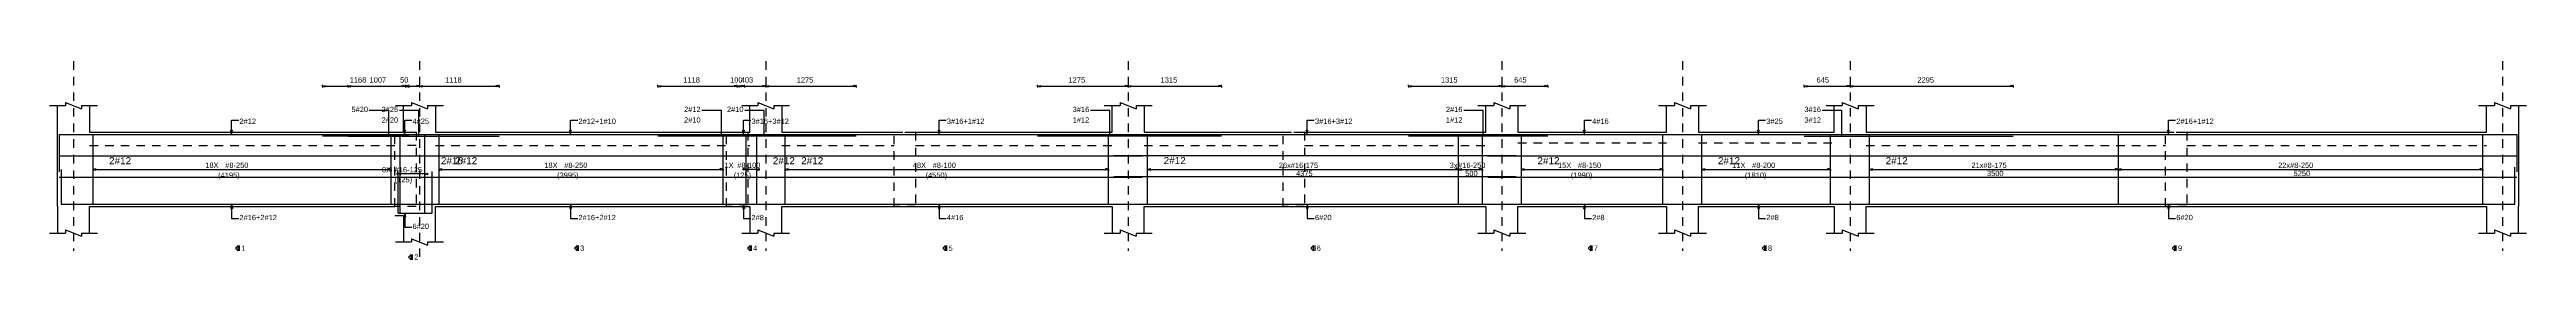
# Model space of a CAD drawing. Extents: x 0 to 98, y 3 to 248.
# Drawn here: x 0.66 to 35.52, y 123.74 to 126.54 of the extents above; entities that cross this region are included whole.
import ezdxf

# ---------------------------------------------------------------- set-up
doc = ezdxf.new("R2010")
doc.units = 0
doc.linetypes.add('ACAD_ISO02W100', pattern=[15, 12, -3])
for name, color, linetype in [('Axisline', 1, 'CONTINUOUS'), ('Beam_bottombarlabeling', 2, 'CONTINUOUS'), ('Beam_topbarsLabeling', 2, 'CONTINUOUS'), ('dim_all', 7, 'CONTINUOUS'), ('Extra_Topsteel_Labeling', 2, 'CONTINUOUS'), ('Extrabars', 7, 'CONTINUOUS'), ('Longsection', 2, 'CONTINUOUS'), ('main_botbars', 4, 'CONTINUOUS'), ('SecondaryBeam', 2, 'CONTINUOUS'), ('SectionLine', 4, 'CONTINUOUS'), ('Sidefacebar', 140, 'CONTINUOUS'), ('Slabline', 253, 'CONTINUOUS'), ('Stirrup_bar', 1, 'CONTINUOUS'), ('Stirrup_Dia_Spacing', 2, 'CONTINUOUS'), ('Stirrup_Length', 7, 'CONTINUOUS'), ('Stirrup_Numbers', 2, 'CONTINUOUS')]:
    doc.layers.add(name, color=color, linetype=linetype)
doc.styles.add('STRUDS_Arial', font='ARIAL.TTF', dxfattribs={"height": 0.04})

msp = doc.modelspace()

# ---------------------------------------------------------------- linework, layer by layer
at = {"layer": 'Axisline', "linetype": 'ACAD_ISO02W100', "ltscale": 0.01}
for p, q in [((1, 126.543), (1, 123.868)), ((5.87, 126.543), (5.87, 123.743)), ((10.74, 126.543), (10.74, 123.868)), ((15.84, 126.543), (15.84, 123.868)), ((21.1, 126.543), (21.1, 123.868)), ((23.64, 126.543), (23.64, 123.868)), ((26, 126.543), (26, 123.868)), ((35.18, 126.543), (35.18, 123.868))]:
    msp.add_line(p, q, dxfattribs=at)
at = {"layer": 'Beam_bottombarlabeling'}
for p, q in [((3.225, 124.526), (3.215, 124.466)), ((3.215, 124.466), (3.235, 124.466)), ((3.225, 124.526), (3.225, 124.326)), ((3.225, 124.526), (3.235, 124.466)), ((7.995, 124.526), (7.985, 124.466)), ((7.985, 124.466), (8.005, 124.466)), ((7.995, 124.526), (7.995, 124.326)), ((7.995, 124.526), (8.005, 124.466)), ((10.43, 124.526), (10.42, 124.466)), ((10.42, 124.466), (10.44, 124.466)), ((10.43, 124.526), (10.43, 124.326)), ((10.43, 124.526), (10.44, 124.466)), ((13.18, 124.526), (13.17, 124.466)), ((13.17, 124.466), (13.19, 124.466)), ((13.18, 124.526), (13.18, 124.326)), ((13.18, 124.526), (13.19, 124.466)), ((18.36, 124.526), (18.35, 124.466)), ((18.35, 124.466), (18.37, 124.466)), ((18.36, 124.526), (18.36, 124.326)), ((18.36, 124.526), (18.37, 124.466)), ((22.26, 124.526), (22.25, 124.466)), ((22.25, 124.466), (22.27, 124.466)), ((22.26, 124.526), (22.26, 124.326)), ((22.26, 124.526), (22.27, 124.466)), ((24.71, 124.526), (24.7, 124.466)), ((24.7, 124.466), (24.72, 124.466)), ((24.71, 124.526), (24.71, 124.326)), ((24.71, 124.526), (24.72, 124.466)), ((30.48, 124.526), (30.47, 124.466)), ((30.47, 124.466), (30.49, 124.466)), ((30.48, 124.526), (30.48, 124.326)), ((30.48, 124.526), (30.49, 124.466)), ((3.225, 124.326), (3.325, 124.326)), ((5.66, 124.401), (5.65, 124.341)), ((5.65, 124.341), (5.67, 124.341)), ((5.66, 124.401), (5.66, 124.201)), ((5.66, 124.401), (5.67, 124.341)), ((5.66, 124.201), (5.76, 124.201)), ((7.995, 124.326), (8.095, 124.326)), ((10.43, 124.326), (10.53, 124.326)), ((13.18, 124.326), (13.28, 124.326)), ((18.36, 124.326), (18.46, 124.326)), ((22.26, 124.326), (22.36, 124.326)), ((24.71, 124.326), (24.81, 124.326)), ((30.48, 124.326), (30.58, 124.326))]:
    msp.add_line(p, q, dxfattribs=at)
for points in [[(3.225, 124.526), (3.215, 124.466), (3.225, 124.526), (3.235, 124.466)], [(7.995, 124.526), (7.985, 124.466), (7.995, 124.526), (8.005, 124.466)], [(10.43, 124.526), (10.42, 124.466), (10.43, 124.526), (10.44, 124.466)], [(13.18, 124.526), (13.17, 124.466), (13.18, 124.526), (13.19, 124.466)], [(18.36, 124.526), (18.35, 124.466), (18.36, 124.526), (18.37, 124.466)], [(22.26, 124.526), (22.25, 124.466), (22.26, 124.526), (22.27, 124.466)], [(24.71, 124.526), (24.7, 124.466), (24.71, 124.526), (24.72, 124.466)], [(30.48, 124.526), (30.47, 124.466), (30.48, 124.526), (30.49, 124.466)], [(5.66, 124.401), (5.65, 124.341), (5.66, 124.401), (5.67, 124.341)]]:
    msp.add_solid(points, dxfattribs=at)
at = {"layer": 'Beam_topbarsLabeling'}
for p, q in [((3.225, 125.51), (3.215, 125.57)), ((3.215, 125.57), (3.235, 125.57)), ((3.225, 125.51), (3.225, 125.71)), ((3.225, 125.71), (3.325, 125.71)), ((3.225, 125.51), (3.235, 125.57)), ((3.225, 125.57), (3.23, 125.57)), ((5.66, 125.51), (5.65, 125.57)), ((5.65, 125.57), (5.67, 125.57)), ((5.66, 125.51), (5.66, 125.71)), ((5.66, 125.71), (5.76, 125.71)), ((5.66, 125.51), (5.67, 125.57)), ((5.66, 125.57), (5.665, 125.57)), ((7.995, 125.51), (7.985, 125.57)), ((7.985, 125.57), (8.005, 125.57)), ((7.995, 125.51), (7.995, 125.71)), ((7.995, 125.71), (8.095, 125.71)), ((7.995, 125.51), (8.005, 125.57)), ((7.995, 125.57), (8, 125.57)), ((10.43, 125.51), (10.42, 125.57)), ((10.42, 125.57), (10.44, 125.57)), ((10.43, 125.51), (10.43, 125.71)), ((10.43, 125.71), (10.53, 125.71)), ((10.43, 125.51), (10.44, 125.57)), ((10.43, 125.57), (10.435, 125.57)), ((13.18, 125.51), (13.17, 125.57)), ((13.17, 125.57), (13.19, 125.57)), ((13.18, 125.51), (13.18, 125.71)), ((13.18, 125.71), (13.28, 125.71)), ((13.18, 125.51), (13.19, 125.57)), ((13.18, 125.57), (13.185, 125.57)), ((18.36, 125.51), (18.35, 125.57)), ((18.35, 125.57), (18.37, 125.57)), ((18.36, 125.51), (18.36, 125.71)), ((18.36, 125.71), (18.46, 125.71)), ((18.36, 125.51), (18.37, 125.57)), ((18.36, 125.57), (18.365, 125.57)), ((22.26, 125.51), (22.25, 125.57)), ((22.25, 125.57), (22.27, 125.57)), ((22.26, 125.51), (22.26, 125.71)), ((22.26, 125.71), (22.36, 125.71)), ((22.26, 125.51), (22.27, 125.57)), ((22.26, 125.57), (22.265, 125.57)), ((24.71, 125.51), (24.7, 125.57)), ((24.7, 125.57), (24.72, 125.57)), ((24.71, 125.51), (24.71, 125.71)), ((24.71, 125.71), (24.81, 125.71)), ((24.71, 125.51), (24.72, 125.57)), ((24.71, 125.57), (24.715, 125.57)), ((30.48, 125.51), (30.47, 125.57)), ((30.47, 125.57), (30.49, 125.57)), ((30.48, 125.51), (30.48, 125.71)), ((30.48, 125.71), (30.58, 125.71)), ((30.48, 125.51), (30.49, 125.57)), ((30.48, 125.57), (30.485, 125.57))]:
    msp.add_line(p, q, dxfattribs=at)
for points in [[(3.225, 125.51), (3.215, 125.57), (3.225, 125.51), (3.235, 125.57)], [(5.66, 125.51), (5.65, 125.57), (5.66, 125.51), (5.67, 125.57)], [(7.995, 125.51), (7.985, 125.57), (7.995, 125.51), (8.005, 125.57)], [(10.43, 125.51), (10.42, 125.57), (10.43, 125.51), (10.44, 125.57)], [(13.18, 125.51), (13.17, 125.57), (13.18, 125.51), (13.19, 125.57)], [(18.36, 125.51), (18.35, 125.57), (18.36, 125.51), (18.37, 125.57)], [(22.26, 125.51), (22.25, 125.57), (22.26, 125.51), (22.27, 125.57)], [(24.71, 125.51), (24.7, 125.57), (24.71, 125.51), (24.72, 125.57)], [(30.48, 125.51), (30.47, 125.57), (30.48, 125.51), (30.49, 125.57)]]:
    msp.add_solid(points, dxfattribs=at)
at = {"layer": 'dim_all'}
for p, q in [((4.5025, 126.193), (4.5025, 126.213)), ((4.5025, 126.193), (4.5025, 126.205)), ((4.5025, 126.193), (4.5025, 126.205)), ((4.5025, 126.193), (4.5425, 126.203)), ((4.5025, 126.193), (4.5025, 126.173)), ((4.5025, 126.193), (4.5425, 126.183)), ((4.5025, 126.193), (4.5025, 126.18)), ((4.5025, 126.193), (4.5025, 126.18)), ((4.5025, 126.193), (5.72, 126.193)), ((4.5425, 126.183), (4.5425, 126.203)), ((4.8626, 126.193), (4.8626, 126.213)), ((4.8626, 126.193), (4.8626, 126.213)), ((4.8626, 126.193), (4.8626, 126.205)), ((4.8626, 126.193), (4.8626, 126.205)), ((4.8626, 126.193), (4.8626, 126.205)), ((4.8626, 126.193), (4.8626, 126.205)), ((4.8626, 126.193), (4.9026, 126.203)), ((4.8626, 126.193), (4.9026, 126.203)), ((4.8626, 126.193), (4.8626, 126.173)), ((4.8626, 126.193), (4.9026, 126.183)), ((4.8626, 126.193), (4.8626, 126.18)), ((4.8626, 126.193), (4.8626, 126.18)), ((4.8626, 126.193), (6.9875, 126.193)), ((4.8626, 126.193), (4.8626, 126.173)), ((4.8626, 126.193), (4.9026, 126.183)), ((4.8626, 126.193), (4.8626, 126.18)), ((4.8626, 126.193), (4.8626, 126.18)), ((4.8626, 126.193), (6.9875, 126.193)), ((4.9026, 126.183), (4.9026, 126.203)), ((4.9026, 126.183), (4.9026, 126.203)), ((5.67, 126.193), (5.63, 126.203)), ((5.63, 126.183), (5.63, 126.203)), ((5.67, 126.193), (5.63, 126.203)), ((5.63, 126.183), (5.63, 126.203)), ((5.67, 126.193), (5.63, 126.183)), ((5.67, 126.193), (5.63, 126.183)), ((5.67, 126.193), (5.67, 126.213)), ((5.67, 126.193), (5.67, 126.213)), ((5.67, 126.193), (5.67, 126.213)), ((5.67, 126.193), (5.67, 126.213)), ((5.67, 126.193), (5.67, 126.205)), ((5.67, 126.193), (5.67, 126.205)), ((5.67, 126.193), (5.67, 126.205)), ((5.67, 126.193), (5.67, 126.205)), ((5.67, 126.193), (5.71, 126.203)), ((5.67, 126.193), (5.71, 126.203)), ((5.67, 126.193), (5.67, 126.173)), ((5.67, 126.193), (5.71, 126.183)), ((5.67, 126.193), (5.67, 126.173)), ((5.67, 126.193), (5.67, 126.18)), ((5.67, 126.193), (5.67, 126.18)), ((5.67, 126.193), (5.67, 126.18)), ((5.67, 126.193), (5.67, 126.18)), ((5.67, 126.193), (5.67, 126.193)), ((5.67, 126.193), (5.67, 126.173)), ((5.67, 126.193), (5.71, 126.183)), ((5.67, 126.193), (5.67, 126.173)), ((5.72, 126.193), (5.68, 126.203)), ((5.68, 126.183), (5.68, 126.203)), ((5.72, 126.193), (5.68, 126.183)), ((5.71, 126.183), (5.71, 126.203)), ((5.71, 126.183), (5.71, 126.203)), ((5.72, 126.193), (5.72, 126.213)), ((5.72, 126.193), (5.72, 126.205)), ((5.72, 126.193), (5.72, 126.205)), ((5.72, 126.193), (5.72, 126.173)), ((5.72, 126.193), (5.72, 126.18)), ((5.72, 126.193), (5.72, 126.18)), ((5.87, 126.193), (5.83, 126.203)), ((5.83, 126.183), (5.83, 126.203)), ((5.87, 126.193), (5.83, 126.203)), ((5.83, 126.183), (5.83, 126.203)), ((5.87, 126.193), (5.83, 126.203)), ((5.83, 126.183), (5.83, 126.203)), ((5.87, 126.193), (5.83, 126.203)), ((5.83, 126.183), (5.83, 126.203)), ((5.87, 126.193), (5.83, 126.183)), ((5.87, 126.193), (5.83, 126.183)), ((5.87, 126.193), (5.83, 126.183)), ((5.87, 126.193), (5.83, 126.183)), ((5.87, 126.193), (5.87, 126.213)), ((5.87, 126.193), (5.87, 126.213)), ((5.87, 126.193), (5.87, 126.213)), ((5.87, 126.193), (5.87, 126.213)), ((5.87, 126.193), (5.87, 126.213)), ((5.87, 126.193), (5.87, 126.213)), ((5.87, 126.193), (5.87, 126.213)), ((5.87, 126.193), (5.87, 126.213)), ((5.87, 126.193), (5.87, 126.205)), ((5.87, 126.193), (5.87, 126.205)), ((5.87, 126.193), (5.87, 126.205)), ((5.87, 126.193), (5.87, 126.205)), ((5.87, 126.193), (5.87, 126.205)), ((5.87, 126.193), (5.87, 126.205)), ((5.87, 126.193), (5.87, 126.205)), ((5.87, 126.193), (5.87, 126.205)), ((5.87, 126.193), (5.91, 126.203)), ((5.87, 126.193), (5.91, 126.203)), ((5.87, 126.193), (5.91, 126.203)), ((5.87, 126.193), (5.91, 126.203)), ((5.87, 126.193), (5.87, 126.173)), ((5.87, 126.193), (5.91, 126.183)), ((5.87, 126.193), (5.87, 126.173)), ((5.87, 126.193), (5.87, 126.18)), ((5.87, 126.193), (5.87, 126.18)), ((5.87, 126.193), (5.87, 126.18)), ((5.87, 126.193), (5.87, 126.18)), ((5.87, 126.193), (5.87, 126.193)), ((5.87, 126.193), (5.87, 126.173)), ((5.87, 126.193), (5.91, 126.183)), ((5.87, 126.193), (5.87, 126.173)), ((5.87, 126.193), (5.87, 126.173)), ((5.87, 126.193), (5.91, 126.183)), ((5.87, 126.193), (5.87, 126.173)), ((5.87, 126.193), (5.87, 126.18)), ((5.87, 126.193), (5.87, 126.18)), ((5.87, 126.193), (5.87, 126.18)), ((5.87, 126.193), (5.87, 126.18)), ((5.87, 126.193), (5.87, 126.193)), ((5.87, 126.193), (5.87, 126.173)), ((5.87, 126.193), (5.91, 126.183)), ((5.87, 126.193), (5.87, 126.173)), ((5.91, 126.183), (5.91, 126.203)), ((5.91, 126.183), (5.91, 126.203)), ((5.91, 126.183), (5.91, 126.203)), ((5.91, 126.183), (5.91, 126.203)), ((6.9875, 126.193), (6.9475, 126.203)), ((6.9475, 126.183), (6.9475, 126.203)), ((6.9875, 126.193), (6.9475, 126.203)), ((6.9475, 126.183), (6.9475, 126.203)), ((6.9875, 126.193), (6.9475, 126.183)), ((6.9875, 126.193), (6.9475, 126.183)), ((6.9875, 126.193), (6.9875, 126.213)), ((6.9875, 126.193), (6.9875, 126.213)), ((6.9875, 126.193), (6.9875, 126.205)), ((6.9875, 126.193), (6.9875, 126.205)), ((6.9875, 126.193), (6.9875, 126.205)), ((6.9875, 126.193), (6.9875, 126.205)), ((6.9875, 126.193), (6.9875, 126.173)), ((6.9875, 126.193), (6.9875, 126.18)), ((6.9875, 126.193), (6.9875, 126.18)), ((6.9875, 126.193), (6.9875, 126.173)), ((6.9875, 126.193), (6.9875, 126.18)), ((6.9875, 126.193), (6.9875, 126.18)), ((9.2225, 126.193), (9.2225, 126.213)), ((9.2225, 126.193), (9.2225, 126.213)), ((9.2225, 126.193), (9.2225, 126.205)), ((9.2225, 126.193), (9.2225, 126.205)), ((9.2225, 126.193), (9.2225, 126.205)), ((9.2225, 126.193), (9.2225, 126.205)), ((9.2225, 126.193), (9.2625, 126.203)), ((9.2225, 126.193), (9.2625, 126.203)), ((9.2225, 126.193), (9.2225, 126.173)), ((9.2225, 126.193), (9.2625, 126.183)), ((9.2225, 126.193), (9.2225, 126.18)), ((9.2225, 126.193), (9.2225, 126.18)), ((9.2225, 126.193), (10.44, 126.193)), ((9.2225, 126.193), (9.2225, 126.173)), ((9.2225, 126.193), (9.2625, 126.183)), ((9.2225, 126.193), (9.2225, 126.18)), ((9.2225, 126.193), (9.2225, 126.18)), ((9.2225, 126.193), (10.44, 126.193)), ((9.2625, 126.183), (9.2625, 126.203)), ((9.2625, 126.183), (9.2625, 126.203)), ((10.34, 126.193), (10.3, 126.203)), ((10.3, 126.183), (10.3, 126.203)), ((10.34, 126.193), (10.3, 126.203)), ((10.3, 126.183), (10.3, 126.203)), ((10.34, 126.193), (10.3, 126.203)), ((10.3, 126.183), (10.3, 126.203)), ((10.34, 126.193), (10.3, 126.203)), ((10.3, 126.183), (10.3, 126.203)), ((10.34, 126.193), (10.3, 126.183)), ((10.34, 126.193), (10.3, 126.183)), ((10.34, 126.193), (10.3, 126.183)), ((10.34, 126.193), (10.3, 126.183)), ((10.337, 126.193), (10.337, 126.213)), ((10.337, 126.193), (10.337, 126.205)), ((10.337, 126.193), (10.337, 126.205)), ((10.337, 126.193), (10.377, 126.203)), ((10.337, 126.193), (10.337, 126.173)), ((10.337, 126.193), (10.377, 126.183)), ((10.337, 126.193), (10.337, 126.18)), ((10.337, 126.193), (10.337, 126.18)), ((10.337, 126.193), (12.015, 126.193)), ((10.34, 126.193), (10.34, 126.213)), ((10.34, 126.193), (10.34, 126.213)), ((10.34, 126.193), (10.34, 126.213)), ((10.34, 126.193), (10.34, 126.213)), ((10.34, 126.193), (10.34, 126.213)), ((10.34, 126.193), (10.34, 126.213)), ((10.34, 126.193), (10.34, 126.213)), ((10.34, 126.193), (10.34, 126.213)), ((10.34, 126.193), (10.34, 126.205)), ((10.34, 126.193), (10.34, 126.205)), ((10.34, 126.193), (10.34, 126.205)), ((10.34, 126.193), (10.34, 126.205)), ((10.34, 126.193), (10.34, 126.205)), ((10.34, 126.193), (10.34, 126.205)), ((10.34, 126.193), (10.34, 126.205)), ((10.34, 126.193), (10.34, 126.205)), ((10.34, 126.193), (10.38, 126.203)), ((10.34, 126.193), (10.38, 126.203)), ((10.34, 126.193), (10.38, 126.203)), ((10.34, 126.193), (10.38, 126.203)), ((10.34, 126.193), (10.34, 126.173)), ((10.34, 126.193), (10.38, 126.183)), ((10.34, 126.193), (10.34, 126.173)), ((10.34, 126.193), (10.34, 126.18)), ((10.34, 126.193), (10.34, 126.18)), ((10.34, 126.193), (10.34, 126.18)), ((10.34, 126.193), (10.34, 126.18)), ((10.34, 126.193), (10.34, 126.193)), ((10.34, 126.193), (10.34, 126.173)), ((10.34, 126.193), (10.38, 126.183)), ((10.34, 126.193), (10.34, 126.173)), ((10.34, 126.193), (10.34, 126.173)), ((10.34, 126.193), (10.38, 126.183)), ((10.34, 126.193), (10.34, 126.173)), ((10.34, 126.193), (10.34, 126.18)), ((10.34, 126.193), (10.34, 126.18)), ((10.34, 126.193), (10.34, 126.18)), ((10.34, 126.193), (10.34, 126.18)), ((10.34, 126.193), (10.34, 126.193)), ((10.34, 126.193), (10.34, 126.173)), ((10.34, 126.193), (10.38, 126.183)), ((10.34, 126.193), (10.34, 126.173)), ((10.377, 126.183), (10.377, 126.203)), ((10.38, 126.183), (10.38, 126.203)), ((10.38, 126.183), (10.38, 126.203)), ((10.38, 126.183), (10.38, 126.203)), ((10.38, 126.183), (10.38, 126.203)), ((10.44, 126.193), (10.4, 126.203)), ((10.4, 126.183), (10.4, 126.203)), ((10.44, 126.193), (10.4, 126.203)), ((10.4, 126.183), (10.4, 126.203)), ((10.44, 126.193), (10.4, 126.183)), ((10.44, 126.193), (10.4, 126.183)), ((10.44, 126.193), (10.44, 126.213)), ((10.44, 126.193), (10.44, 126.213)), ((10.44, 126.193), (10.44, 126.205)), ((10.44, 126.193), (10.44, 126.205)), ((10.44, 126.193), (10.44, 126.205)), ((10.44, 126.193), (10.44, 126.205)), ((10.44, 126.193), (10.44, 126.173)), ((10.44, 126.193), (10.44, 126.18)), ((10.44, 126.193), (10.44, 126.18)), ((10.44, 126.193), (10.44, 126.173)), ((10.44, 126.193), (10.44, 126.18)), ((10.44, 126.193), (10.44, 126.18)), ((10.74, 126.193), (10.7, 126.203)), ((10.7, 126.183), (10.7, 126.203)), ((10.74, 126.193), (10.7, 126.203)), ((10.7, 126.183), (10.7, 126.203)), ((10.74, 126.193), (10.7, 126.183)), ((10.74, 126.193), (10.7, 126.183)), ((10.74, 126.193), (10.74, 126.213)), ((10.74, 126.193), (10.74, 126.213)), ((10.74, 126.193), (10.74, 126.213)), ((10.74, 126.193), (10.74, 126.213)), ((10.74, 126.193), (10.74, 126.205)), ((10.74, 126.193), (10.74, 126.205)), ((10.74, 126.193), (10.74, 126.205)), ((10.74, 126.193), (10.74, 126.205)), ((10.74, 126.193), (10.78, 126.203)), ((10.74, 126.193), (10.78, 126.203)), ((10.74, 126.193), (10.74, 126.173)), ((10.74, 126.193), (10.78, 126.183)), ((10.74, 126.193), (10.74, 126.173)), ((10.74, 126.193), (10.74, 126.18)), ((10.74, 126.193), (10.74, 126.18)), ((10.74, 126.193), (10.74, 126.18)), ((10.74, 126.193), (10.74, 126.18)), ((10.74, 126.193), (10.74, 126.193)), ((10.74, 126.193), (10.74, 126.173)), ((10.74, 126.193), (10.78, 126.183)), ((10.74, 126.193), (10.74, 126.173)), ((10.78, 126.183), (10.78, 126.203)), ((10.78, 126.183), (10.78, 126.203)), ((12.015, 126.193), (11.975, 126.203)), ((11.975, 126.183), (11.975, 126.203)), ((12.015, 126.193), (11.975, 126.183)), ((12.015, 126.193), (12.015, 126.213)), ((12.015, 126.193), (12.015, 126.205)), ((12.015, 126.193), (12.015, 126.205)), ((12.015, 126.193), (12.015, 126.173)), ((12.015, 126.193), (12.015, 126.18)), ((12.015, 126.193), (12.015, 126.18)), ((14.565, 126.193), (14.565, 126.213)), ((14.565, 126.193), (14.565, 126.213)), ((14.565, 126.193), (14.565, 126.205)), ((14.565, 126.193), (14.565, 126.205)), ((14.565, 126.193), (14.565, 126.205)), ((14.565, 126.193), (14.565, 126.205)), ((14.565, 126.193), (14.605, 126.203)), ((14.565, 126.193), (14.605, 126.203)), ((14.565, 126.193), (14.565, 126.173)), ((14.565, 126.193), (14.605, 126.183)), ((14.565, 126.193), (14.565, 126.18)), ((14.565, 126.193), (14.565, 126.18)), ((14.565, 126.193), (17.155, 126.193)), ((14.565, 126.193), (14.565, 126.173)), ((14.565, 126.193), (14.605, 126.183)), ((14.565, 126.193), (14.565, 126.18)), ((14.565, 126.193), (14.565, 126.18)), ((14.565, 126.193), (17.155, 126.193)), ((14.605, 126.183), (14.605, 126.203)), ((14.605, 126.183), (14.605, 126.203)), ((15.84, 126.193), (15.8, 126.203)), ((15.8, 126.183), (15.8, 126.203)), ((15.84, 126.193), (15.8, 126.203)), ((15.8, 126.183), (15.8, 126.203)), ((15.84, 126.193), (15.8, 126.203)), ((15.8, 126.183), (15.8, 126.203)), ((15.84, 126.193), (15.8, 126.203)), ((15.8, 126.183), (15.8, 126.203)), ((15.84, 126.193), (15.8, 126.183)), ((15.84, 126.193), (15.8, 126.183)), ((15.84, 126.193), (15.8, 126.183)), ((15.84, 126.193), (15.8, 126.183)), ((15.84, 126.193), (15.84, 126.213)), ((15.84, 126.193), (15.84, 126.213)), ((15.84, 126.193), (15.84, 126.213)), ((15.84, 126.193), (15.84, 126.213)), ((15.84, 126.193), (15.84, 126.213)), ((15.84, 126.193), (15.84, 126.213)), ((15.84, 126.193), (15.84, 126.213)), ((15.84, 126.193), (15.84, 126.213)), ((15.84, 126.193), (15.84, 126.205)), ((15.84, 126.193), (15.84, 126.205)), ((15.84, 126.193), (15.84, 126.205)), ((15.84, 126.193), (15.84, 126.205)), ((15.84, 126.193), (15.84, 126.205)), ((15.84, 126.193), (15.84, 126.205)), ((15.84, 126.193), (15.84, 126.205)), ((15.84, 126.193), (15.84, 126.205)), ((15.84, 126.193), (15.88, 126.203)), ((15.84, 126.193), (15.88, 126.203)), ((15.84, 126.193), (15.88, 126.203)), ((15.84, 126.193), (15.88, 126.203)), ((15.84, 126.193), (15.84, 126.173)), ((15.84, 126.193), (15.88, 126.183)), ((15.84, 126.193), (15.84, 126.173)), ((15.84, 126.193), (15.84, 126.18)), ((15.84, 126.193), (15.84, 126.18)), ((15.84, 126.193), (15.84, 126.18)), ((15.84, 126.193), (15.84, 126.18)), ((15.84, 126.193), (15.84, 126.193)), ((15.84, 126.193), (15.84, 126.173)), ((15.84, 126.193), (15.88, 126.183)), ((15.84, 126.193), (15.84, 126.173)), ((15.84, 126.193), (15.84, 126.173)), ((15.84, 126.193), (15.88, 126.183)), ((15.84, 126.193), (15.84, 126.173)), ((15.84, 126.193), (15.84, 126.18)), ((15.84, 126.193), (15.84, 126.18)), ((15.84, 126.193), (15.84, 126.18)), ((15.84, 126.193), (15.84, 126.18)), ((15.84, 126.193), (15.84, 126.193)), ((15.84, 126.193), (15.84, 126.173)), ((15.84, 126.193), (15.88, 126.183)), ((15.84, 126.193), (15.84, 126.173)), ((15.88, 126.183), (15.88, 126.203)), ((15.88, 126.183), (15.88, 126.203)), ((15.88, 126.183), (15.88, 126.203)), ((15.88, 126.183), (15.88, 126.203)), ((17.155, 126.193), (17.115, 126.203)), ((17.115, 126.183), (17.115, 126.203)), ((17.155, 126.193), (17.115, 126.203)), ((17.115, 126.183), (17.115, 126.203)), ((17.155, 126.193), (17.115, 126.183)), ((17.155, 126.193), (17.115, 126.183)), ((17.155, 126.193), (17.155, 126.213)), ((17.155, 126.193), (17.155, 126.213)), ((17.155, 126.193), (17.155, 126.205)), ((17.155, 126.193), (17.155, 126.205)), ((17.155, 126.193), (17.155, 126.205)), ((17.155, 126.193), (17.155, 126.205)), ((17.155, 126.193), (17.155, 126.173)), ((17.155, 126.193), (17.155, 126.18)), ((17.155, 126.193), (17.155, 126.18)), ((17.155, 126.193), (17.155, 126.173)), ((17.155, 126.193), (17.155, 126.18)), ((17.155, 126.193), (17.155, 126.18)), ((19.785, 126.193), (19.785, 126.213)), ((19.785, 126.193), (19.785, 126.213)), ((19.785, 126.193), (19.785, 126.205)), ((19.785, 126.193), (19.785, 126.205)), ((19.785, 126.193), (19.785, 126.205)), ((19.785, 126.193), (19.785, 126.205)), ((19.785, 126.193), (19.825, 126.203)), ((19.785, 126.193), (19.825, 126.203)), ((19.785, 126.193), (19.785, 126.173)), ((19.785, 126.193), (19.825, 126.183)), ((19.785, 126.193), (19.785, 126.18)), ((19.785, 126.193), (19.785, 126.18)), ((19.785, 126.193), (21.7447, 126.193)), ((19.785, 126.193), (19.785, 126.173)), ((19.785, 126.193), (19.825, 126.183)), ((19.785, 126.193), (19.785, 126.18)), ((19.785, 126.193), (19.785, 126.18)), ((19.785, 126.193), (21.7447, 126.193)), ((19.825, 126.183), (19.825, 126.203)), ((19.825, 126.183), (19.825, 126.203)), ((21.1, 126.193), (21.06, 126.203)), ((21.06, 126.183), (21.06, 126.203)), ((21.1, 126.193), (21.06, 126.203)), ((21.06, 126.183), (21.06, 126.203)), ((21.1, 126.193), (21.06, 126.203)), ((21.06, 126.183), (21.06, 126.203)), ((21.1, 126.193), (21.06, 126.203)), ((21.06, 126.183), (21.06, 126.203)), ((21.1, 126.193), (21.06, 126.183)), ((21.1, 126.193), (21.06, 126.183)), ((21.1, 126.193), (21.06, 126.183)), ((21.1, 126.193), (21.06, 126.183)), ((21.1, 126.193), (21.1, 126.213)), ((21.1, 126.193), (21.1, 126.213)), ((21.1, 126.193), (21.1, 126.213)), ((21.1, 126.193), (21.1, 126.213)), ((21.1, 126.193), (21.1, 126.213)), ((21.1, 126.193), (21.1, 126.213)), ((21.1, 126.193), (21.1, 126.213)), ((21.1, 126.193), (21.1, 126.213)), ((21.1, 126.193), (21.1, 126.205)), ((21.1, 126.193), (21.1, 126.205)), ((21.1, 126.193), (21.1, 126.205)), ((21.1, 126.193), (21.1, 126.205)), ((21.1, 126.193), (21.1, 126.205)), ((21.1, 126.193), (21.1, 126.205)), ((21.1, 126.193), (21.1, 126.205)), ((21.1, 126.193), (21.1, 126.205)), ((21.1, 126.193), (21.14, 126.203)), ((21.1, 126.193), (21.14, 126.203)), ((21.1, 126.193), (21.14, 126.203)), ((21.1, 126.193), (21.14, 126.203)), ((21.1, 126.193), (21.1, 126.173)), ((21.1, 126.193), (21.14, 126.183)), ((21.1, 126.193), (21.1, 126.173)), ((21.1, 126.193), (21.1, 126.18)), ((21.1, 126.193), (21.1, 126.18)), ((21.1, 126.193), (21.1, 126.18)), ((21.1, 126.193), (21.1, 126.18)), ((21.1, 126.193), (21.1, 126.193)), ((21.1, 126.193), (21.1, 126.173)), ((21.1, 126.193), (21.14, 126.183)), ((21.1, 126.193), (21.1, 126.173)), ((21.1, 126.193), (21.1, 126.173)), ((21.1, 126.193), (21.14, 126.183)), ((21.1, 126.193), (21.1, 126.173)), ((21.1, 126.193), (21.1, 126.18)), ((21.1, 126.193), (21.1, 126.18)), ((21.1, 126.193), (21.1, 126.18)), ((21.1, 126.193), (21.1, 126.18)), ((21.1, 126.193), (21.1, 126.193)), ((21.1, 126.193), (21.1, 126.173)), ((21.1, 126.193), (21.14, 126.183)), ((21.1, 126.193), (21.1, 126.173)), ((21.14, 126.183), (21.14, 126.203)), ((21.14, 126.183), (21.14, 126.203)), ((21.14, 126.183), (21.14, 126.203)), ((21.14, 126.183), (21.14, 126.203)), ((21.7447, 126.193), (21.7047, 126.203)), ((21.7047, 126.183), (21.7047, 126.203)), ((21.7447, 126.193), (21.7047, 126.203)), ((21.7047, 126.183), (21.7047, 126.203)), ((21.7447, 126.193), (21.7047, 126.183)), ((21.7447, 126.193), (21.7047, 126.183)), ((21.7447, 126.193), (21.7447, 126.213)), ((21.7447, 126.193), (21.7447, 126.213)), ((21.7447, 126.193), (21.7447, 126.205)), ((21.7447, 126.193), (21.7447, 126.205)), ((21.7447, 126.193), (21.7447, 126.205)), ((21.7447, 126.193), (21.7447, 126.205)), ((21.7447, 126.193), (21.7447, 126.173)), ((21.7447, 126.193), (21.7447, 126.18)), ((21.7447, 126.193), (21.7447, 126.18)), ((21.7447, 126.193), (21.7447, 126.173)), ((21.7447, 126.193), (21.7447, 126.18)), ((21.7447, 126.193), (21.7447, 126.18)), ((25.3553, 126.193), (25.3553, 126.213)), ((25.3553, 126.193), (25.3553, 126.213)), ((25.3553, 126.193), (25.3553, 126.205)), ((25.3553, 126.193), (25.3553, 126.205)), ((25.3553, 126.193), (25.3553, 126.205)), ((25.3553, 126.193), (25.3553, 126.205)), ((25.3553, 126.193), (25.3953, 126.203)), ((25.3553, 126.193), (25.3953, 126.203)), ((25.3553, 126.193), (25.3553, 126.173)), ((25.3553, 126.193), (25.3953, 126.183)), ((25.3553, 126.193), (25.3553, 126.18)), ((25.3553, 126.193), (25.3553, 126.18)), ((25.3553, 126.193), (28.295, 126.193)), ((25.3553, 126.193), (25.3553, 126.173)), ((25.3553, 126.193), (25.3953, 126.183)), ((25.3553, 126.193), (25.3553, 126.18)), ((25.3553, 126.193), (25.3553, 126.18)), ((25.3553, 126.193), (28.295, 126.193)), ((25.3953, 126.183), (25.3953, 126.203)), ((25.3953, 126.183), (25.3953, 126.203)), ((26, 126.193), (25.96, 126.203)), ((25.96, 126.183), (25.96, 126.203)), ((26, 126.193), (25.96, 126.203)), ((25.96, 126.183), (25.96, 126.203)), ((26, 126.193), (25.96, 126.203)), ((25.96, 126.183), (25.96, 126.203)), ((26, 126.193), (25.96, 126.203)), ((25.96, 126.183), (25.96, 126.203)), ((26, 126.193), (25.96, 126.183)), ((26, 126.193), (25.96, 126.183)), ((26, 126.193), (25.96, 126.183)), ((26, 126.193), (25.96, 126.183)), ((26, 126.193), (26, 126.213)), ((26, 126.193), (26, 126.213)), ((26, 126.193), (26, 126.213)), ((26, 126.193), (26, 126.213)), ((26, 126.193), (26, 126.213)), ((26, 126.193), (26, 126.213)), ((26, 126.193), (26, 126.213)), ((26, 126.193), (26, 126.213)), ((26, 126.193), (26, 126.205)), ((26, 126.193), (26, 126.205)), ((26, 126.193), (26, 126.205)), ((26, 126.193), (26, 126.205)), ((26, 126.193), (26, 126.205)), ((26, 126.193), (26, 126.205)), ((26, 126.193), (26, 126.205)), ((26, 126.193), (26, 126.205)), ((26, 126.193), (26.04, 126.203)), ((26, 126.193), (26.04, 126.203)), ((26, 126.193), (26.04, 126.203)), ((26, 126.193), (26.04, 126.203)), ((26, 126.193), (26, 126.173)), ((26, 126.193), (26.04, 126.183)), ((26, 126.193), (26, 126.173)), ((26, 126.193), (26, 126.18)), ((26, 126.193), (26, 126.18)), ((26, 126.193), (26, 126.18)), ((26, 126.193), (26, 126.18)), ((26, 126.193), (26, 126.193)), ((26, 126.193), (26, 126.173)), ((26, 126.193), (26.04, 126.183)), ((26, 126.193), (26, 126.173)), ((26, 126.193), (26, 126.173)), ((26, 126.193), (26.04, 126.183)), ((26, 126.193), (26, 126.173)), ((26, 126.193), (26, 126.18)), ((26, 126.193), (26, 126.18)), ((26, 126.193), (26, 126.18)), ((26, 126.193), (26, 126.18)), ((26, 126.193), (26, 126.193)), ((26, 126.193), (26, 126.173)), ((26, 126.193), (26.04, 126.183)), ((26, 126.193), (26, 126.173)), ((26.04, 126.183), (26.04, 126.203)), ((26.04, 126.183), (26.04, 126.203)), ((26.04, 126.183), (26.04, 126.203)), ((26.04, 126.183), (26.04, 126.203)), ((28.295, 126.193), (28.255, 126.203)), ((28.255, 126.183), (28.255, 126.203)), ((28.295, 126.193), (28.255, 126.203)), ((28.255, 126.183), (28.255, 126.203)), ((28.295, 126.193), (28.255, 126.183)), ((28.295, 126.193), (28.255, 126.183)), ((28.295, 126.193), (28.295, 126.213)), ((28.295, 126.193), (28.295, 126.213)), ((28.295, 126.193), (28.295, 126.205)), ((28.295, 126.193), (28.295, 126.205)), ((28.295, 126.193), (28.295, 126.205)), ((28.295, 126.193), (28.295, 126.205)), ((28.295, 126.193), (28.295, 126.173)), ((28.295, 126.193), (28.295, 126.18)), ((28.295, 126.193), (28.295, 126.18)), ((28.295, 126.193), (28.295, 126.173)), ((28.295, 126.193), (28.295, 126.18)), ((28.295, 126.193), (28.295, 126.18))]:
    msp.add_line(p, q, dxfattribs=at)
for points in [[(4.5025, 126.193), (4.5425, 126.203), (4.5025, 126.193), (4.5425, 126.183)], [(4.8626, 126.193), (4.9026, 126.203), (4.8626, 126.193), (4.9026, 126.183)], [(4.8626, 126.193), (4.9026, 126.203), (4.8626, 126.193), (4.9026, 126.183)], [(5.67, 126.193), (5.63, 126.203), (5.67, 126.193), (5.63, 126.183)], [(5.67, 126.193), (5.63, 126.203), (5.67, 126.193), (5.63, 126.183)], [(5.67, 126.193), (5.71, 126.203), (5.67, 126.193), (5.71, 126.183)], [(5.67, 126.193), (5.71, 126.203), (5.67, 126.193), (5.71, 126.183)], [(5.72, 126.193), (5.68, 126.203), (5.72, 126.193), (5.68, 126.183)], [(5.87, 126.193), (5.83, 126.203), (5.87, 126.193), (5.83, 126.183)], [(5.87, 126.193), (5.83, 126.203), (5.87, 126.193), (5.83, 126.183)], [(5.87, 126.193), (5.83, 126.203), (5.87, 126.193), (5.83, 126.183)], [(5.87, 126.193), (5.83, 126.203), (5.87, 126.193), (5.83, 126.183)], [(5.87, 126.193), (5.91, 126.203), (5.87, 126.193), (5.91, 126.183)], [(5.87, 126.193), (5.91, 126.203), (5.87, 126.193), (5.91, 126.183)], [(5.87, 126.193), (5.91, 126.203), (5.87, 126.193), (5.91, 126.183)], [(5.87, 126.193), (5.91, 126.203), (5.87, 126.193), (5.91, 126.183)], [(6.9875, 126.193), (6.9475, 126.203), (6.9875, 126.193), (6.9475, 126.183)], [(6.9875, 126.193), (6.9475, 126.203), (6.9875, 126.193), (6.9475, 126.183)], [(9.2225, 126.193), (9.2625, 126.203), (9.2225, 126.193), (9.2625, 126.183)], [(9.2225, 126.193), (9.2625, 126.203), (9.2225, 126.193), (9.2625, 126.183)], [(10.34, 126.193), (10.3, 126.203), (10.34, 126.193), (10.3, 126.183)], [(10.34, 126.193), (10.3, 126.203), (10.34, 126.193), (10.3, 126.183)], [(10.34, 126.193), (10.3, 126.203), (10.34, 126.193), (10.3, 126.183)], [(10.34, 126.193), (10.3, 126.203), (10.34, 126.193), (10.3, 126.183)], [(10.337, 126.193), (10.377, 126.203), (10.337, 126.193), (10.377, 126.183)], [(10.34, 126.193), (10.38, 126.203), (10.34, 126.193), (10.38, 126.183)], [(10.34, 126.193), (10.38, 126.203), (10.34, 126.193), (10.38, 126.183)], [(10.34, 126.193), (10.38, 126.203), (10.34, 126.193), (10.38, 126.183)], [(10.34, 126.193), (10.38, 126.203), (10.34, 126.193), (10.38, 126.183)], [(10.44, 126.193), (10.4, 126.203), (10.44, 126.193), (10.4, 126.183)], [(10.44, 126.193), (10.4, 126.203), (10.44, 126.193), (10.4, 126.183)], [(10.74, 126.193), (10.7, 126.203), (10.74, 126.193), (10.7, 126.183)], [(10.74, 126.193), (10.7, 126.203), (10.74, 126.193), (10.7, 126.183)], [(10.74, 126.193), (10.78, 126.203), (10.74, 126.193), (10.78, 126.183)], [(10.74, 126.193), (10.78, 126.203), (10.74, 126.193), (10.78, 126.183)], [(12.015, 126.193), (11.975, 126.203), (12.015, 126.193), (11.975, 126.183)], [(14.565, 126.193), (14.605, 126.203), (14.565, 126.193), (14.605, 126.183)], [(14.565, 126.193), (14.605, 126.203), (14.565, 126.193), (14.605, 126.183)], [(15.84, 126.193), (15.8, 126.203), (15.84, 126.193), (15.8, 126.183)], [(15.84, 126.193), (15.8, 126.203), (15.84, 126.193), (15.8, 126.183)], [(15.84, 126.193), (15.8, 126.203), (15.84, 126.193), (15.8, 126.183)], [(15.84, 126.193), (15.8, 126.203), (15.84, 126.193), (15.8, 126.183)], [(15.84, 126.193), (15.88, 126.203), (15.84, 126.193), (15.88, 126.183)], [(15.84, 126.193), (15.88, 126.203), (15.84, 126.193), (15.88, 126.183)], [(15.84, 126.193), (15.88, 126.203), (15.84, 126.193), (15.88, 126.183)], [(15.84, 126.193), (15.88, 126.203), (15.84, 126.193), (15.88, 126.183)], [(17.155, 126.193), (17.115, 126.203), (17.155, 126.193), (17.115, 126.183)], [(17.155, 126.193), (17.115, 126.203), (17.155, 126.193), (17.115, 126.183)], [(19.785, 126.193), (19.825, 126.203), (19.785, 126.193), (19.825, 126.183)], [(19.785, 126.193), (19.825, 126.203), (19.785, 126.193), (19.825, 126.183)], [(21.1, 126.193), (21.06, 126.203), (21.1, 126.193), (21.06, 126.183)], [(21.1, 126.193), (21.06, 126.203), (21.1, 126.193), (21.06, 126.183)], [(21.1, 126.193), (21.06, 126.203), (21.1, 126.193), (21.06, 126.183)], [(21.1, 126.193), (21.06, 126.203), (21.1, 126.193), (21.06, 126.183)], [(21.1, 126.193), (21.14, 126.203), (21.1, 126.193), (21.14, 126.183)], [(21.1, 126.193), (21.14, 126.203), (21.1, 126.193), (21.14, 126.183)], [(21.1, 126.193), (21.14, 126.203), (21.1, 126.193), (21.14, 126.183)], [(21.1, 126.193), (21.14, 126.203), (21.1, 126.193), (21.14, 126.183)], [(21.7447, 126.193), (21.7047, 126.203), (21.7447, 126.193), (21.7047, 126.183)], [(21.7447, 126.193), (21.7047, 126.203), (21.7447, 126.193), (21.7047, 126.183)], [(25.3553, 126.193), (25.3953, 126.203), (25.3553, 126.193), (25.3953, 126.183)], [(25.3553, 126.193), (25.3953, 126.203), (25.3553, 126.193), (25.3953, 126.183)], [(26, 126.193), (25.96, 126.203), (26, 126.193), (25.96, 126.183)], [(26, 126.193), (25.96, 126.203), (26, 126.193), (25.96, 126.183)], [(26, 126.193), (25.96, 126.203), (26, 126.193), (25.96, 126.183)], [(26, 126.193), (25.96, 126.203), (26, 126.193), (25.96, 126.183)], [(26, 126.193), (26.04, 126.203), (26, 126.193), (26.04, 126.183)], [(26, 126.193), (26.04, 126.203), (26, 126.193), (26.04, 126.183)], [(26, 126.193), (26.04, 126.203), (26, 126.193), (26.04, 126.183)], [(26, 126.193), (26.04, 126.203), (26, 126.193), (26.04, 126.183)], [(28.295, 126.193), (28.255, 126.203), (28.295, 126.193), (28.255, 126.183)], [(28.295, 126.193), (28.255, 126.203), (28.295, 126.193), (28.255, 126.183)]]:
    msp.add_solid(points, dxfattribs=at)
at = {"layer": 'Extra_Topsteel_Labeling'}
for p, q in [((5.4365, 125.847), (5.1615, 125.847)), ((5.4365, 125.497), (5.4365, 125.847)), ((5.86, 125.847), (5.585, 125.847)), ((5.86, 125.497), (5.86, 125.847)), ((10.1165, 125.847), (9.8415, 125.847)), ((10.1165, 125.497), (10.1165, 125.847)), ((10.72, 125.847), (10.445, 125.847)), ((10.72, 125.497), (10.72, 125.847)), ((15.585, 125.847), (15.31, 125.847)), ((15.585, 125.497), (15.585, 125.847)), ((20.837, 125.847), (20.562, 125.847)), ((20.837, 125.497), (20.837, 125.847)), ((25.882, 125.847), (25.607, 125.847)), ((25.882, 125.497), (25.882, 125.847))]:
    msp.add_line(p, q, dxfattribs=at)
for points in [[(5.4365, 125.497), (5.4265, 125.557), (5.4365, 125.497), (5.4465, 125.557)], [(5.86, 125.497), (5.85, 125.557), (5.86, 125.497), (5.87, 125.557)], [(10.1165, 125.497), (10.1065, 125.557), (10.1165, 125.497), (10.1265, 125.557)], [(10.72, 125.497), (10.71, 125.557), (10.72, 125.497), (10.73, 125.557)], [(15.585, 125.497), (15.575, 125.557), (15.585, 125.497), (15.595, 125.557)], [(20.837, 125.497), (20.827, 125.557), (20.837, 125.497), (20.847, 125.557)], [(25.882, 125.497), (25.872, 125.557), (25.882, 125.497), (25.892, 125.557)]]:
    msp.add_solid(points, dxfattribs=at)
at = {"layer": 'Extrabars'}
for p, q in [((5.72, 125.487), (4.5025, 125.487)), ((6.9875, 125.481), (4.8626, 125.481)), ((6.9875, 125.481), (4.8626, 125.481)), ((10.44, 125.487), (9.2225, 125.487)), ((10.44, 125.487), (9.2225, 125.487)), ((12.015, 125.485), (10.337, 125.485)), ((17.155, 125.485), (14.565, 125.485)), ((17.155, 125.485), (14.565, 125.485)), ((21.7447, 125.485), (19.785, 125.485)), ((21.7447, 125.485), (19.785, 125.485)), ((28.295, 125.481), (25.3553, 125.481)), ((28.295, 125.481), (25.3553, 125.481))]:
    msp.add_line(p, q, dxfattribs=at)
at = {"layer": 'Longsection'}
for p, q in [((0.6625, 125.918), (0.775, 125.918)), ((0.6625, 125.918), (0.8875, 125.918)), ((0.775, 125.543), (0.775, 125.918)), ((0.8875, 125.963), (0.8875, 125.918)), ((0.8875, 125.963), (1.1125, 125.873)), ((1.1125, 125.918), (1.1125, 125.873)), ((1.1125, 125.918), (1.3375, 125.918)), ((1.225, 125.918), (1.225, 125.543)), ((5.5325, 125.918), (5.645, 125.918)), ((5.5325, 125.918), (5.7575, 125.918)), ((5.645, 125.543), (5.645, 125.918)), ((5.7575, 125.963), (5.7575, 125.918)), ((5.7575, 125.963), (5.9825, 125.873)), ((5.9825, 125.918), (5.9825, 125.873)), ((5.9825, 125.918), (6.2075, 125.918)), ((6.095, 125.918), (6.095, 125.543)), ((10.4025, 125.918), (10.515, 125.918)), ((10.4025, 125.918), (10.6275, 125.918)), ((10.515, 125.543), (10.515, 125.918)), ((10.6275, 125.963), (10.6275, 125.918)), ((10.6275, 125.963), (10.8525, 125.873)), ((10.8525, 125.918), (10.8525, 125.873)), ((10.8525, 125.918), (11.0775, 125.918)), ((10.965, 125.918), (10.965, 125.543)), ((15.5025, 125.918), (15.615, 125.918)), ((15.5025, 125.918), (15.7275, 125.918)), ((15.615, 125.543), (15.615, 125.918)), ((15.7275, 125.963), (15.7275, 125.918)), ((15.7275, 125.963), (15.9525, 125.873)), ((15.9525, 125.918), (15.9525, 125.873)), ((15.9525, 125.918), (16.1775, 125.918)), ((16.065, 125.918), (16.065, 125.543)), ((20.7625, 125.918), (20.875, 125.918)), ((20.7625, 125.918), (20.9875, 125.918)), ((20.875, 125.543), (20.875, 125.918)), ((20.9875, 125.963), (20.9875, 125.918)), ((20.9875, 125.963), (21.2125, 125.873)), ((21.2125, 125.918), (21.2125, 125.873)), ((21.2125, 125.918), (21.4375, 125.918)), ((21.325, 125.918), (21.325, 125.543)), ((23.3025, 125.918), (23.415, 125.918)), ((23.3025, 125.918), (23.5275, 125.918)), ((23.415, 125.543), (23.415, 125.918)), ((23.5275, 125.963), (23.5275, 125.918)), ((23.5275, 125.963), (23.7525, 125.873)), ((23.7525, 125.918), (23.7525, 125.873)), ((23.7525, 125.918), (23.9775, 125.918)), ((23.865, 125.918), (23.865, 125.543)), ((25.6625, 125.918), (25.775, 125.918)), ((25.6625, 125.918), (25.8875, 125.918)), ((25.775, 125.543), (25.775, 125.918)), ((25.8875, 125.963), (25.8875, 125.918)), ((25.8875, 125.963), (26.1125, 125.873)), ((26.1125, 125.918), (26.1125, 125.873)), ((26.1125, 125.918), (26.3375, 125.918)), ((26.225, 125.918), (26.225, 125.543)), ((34.8425, 125.918), (34.955, 125.918)), ((34.8425, 125.918), (35.0675, 125.918)), ((34.955, 125.543), (34.955, 125.918)), ((35.0675, 125.963), (35.0675, 125.918)), ((35.0675, 125.963), (35.2925, 125.873)), ((35.2925, 125.918), (35.2925, 125.873)), ((35.2925, 125.918), (35.5175, 125.918)), ((35.405, 125.918), (35.405, 125.543)), ((0.775, 124.493), (0.775, 125.543)), ((1, 125.543), (1, 125.543)), ((1.225, 125.543), (5.82, 125.543)), ((5.67, 125.543), (5.645, 125.543)), ((6.095, 125.543), (10.49, 125.543)), ((10.34, 125.543), (10.515, 125.543)), ((10.965, 125.543), (12.55, 125.543)), ((12.7, 125.543), (15.615, 125.543)), ((16.065, 125.543), (18.02, 125.543)), ((18.17, 125.543), (20.875, 125.543)), ((21.325, 125.543), (23.415, 125.543)), ((23.865, 125.543), (25.775, 125.543)), ((26.225, 125.543), (30.44, 125.543)), ((30.59, 125.543), (34.955, 125.543)), ((35.405, 125.543), (35.405, 124.493)), ((0.775, 124.493), (0.775, 124.118)), ((1.225, 124.118), (1.225, 124.493)), ((1.225, 124.493), (5.52, 124.493)), ((6.095, 123.993), (6.095, 124.493)), ((6.095, 124.493), (10.19, 124.493)), ((10.19, 124.493), (10.515, 124.493)), ((10.515, 124.493), (10.515, 124.118)), ((10.965, 124.118), (10.965, 124.493)), ((10.965, 124.493), (12.55, 124.493)), ((12.55, 124.493), (15.615, 124.493)), ((15.615, 124.493), (15.615, 124.118)), ((16.065, 124.118), (16.065, 124.493)), ((16.065, 124.493), (18.02, 124.493)), ((18.02, 124.493), (20.875, 124.493)), ((20.875, 124.493), (20.875, 124.118)), ((21.325, 124.118), (21.325, 124.493)), ((21.325, 124.493), (23.415, 124.493)), ((23.415, 124.493), (23.415, 124.118)), ((23.865, 124.118), (23.865, 124.493)), ((23.865, 124.493), (25.775, 124.493)), ((25.775, 124.493), (25.775, 124.118)), ((26.225, 124.118), (26.225, 124.493)), ((26.225, 124.493), (30.44, 124.493)), ((30.44, 124.493), (34.955, 124.493)), ((34.955, 124.493), (34.955, 124.118)), ((35.405, 124.118), (35.405, 124.493)), ((0.6625, 124.118), (0.775, 124.118)), ((0.6625, 124.118), (0.8875, 124.118)), ((0.8875, 124.163), (0.8875, 124.118)), ((0.8875, 124.163), (1.1125, 124.073)), ((1.1125, 124.118), (1.1125, 124.073)), ((1.1125, 124.118), (1.3375, 124.118)), ((5.52, 124.368), (5.645, 124.368)), ((5.645, 124.368), (5.645, 123.993)), ((10.4025, 124.118), (10.515, 124.118)), ((10.4025, 124.118), (10.6275, 124.118)), ((10.6275, 124.163), (10.6275, 124.118)), ((10.6275, 124.163), (10.8525, 124.073)), ((10.8525, 124.118), (10.8525, 124.073)), ((10.8525, 124.118), (11.0775, 124.118)), ((15.5025, 124.118), (15.615, 124.118)), ((15.5025, 124.118), (15.7275, 124.118)), ((15.7275, 124.163), (15.7275, 124.118)), ((15.7275, 124.163), (15.9525, 124.073)), ((15.9525, 124.118), (15.9525, 124.073)), ((15.9525, 124.118), (16.1775, 124.118)), ((20.7625, 124.118), (20.875, 124.118)), ((20.7625, 124.118), (20.9875, 124.118)), ((20.9875, 124.163), (20.9875, 124.118)), ((20.9875, 124.163), (21.2125, 124.073)), ((21.2125, 124.118), (21.2125, 124.073)), ((21.2125, 124.118), (21.4375, 124.118)), ((23.3025, 124.118), (23.415, 124.118)), ((23.3025, 124.118), (23.5275, 124.118)), ((23.5275, 124.163), (23.5275, 124.118)), ((23.5275, 124.163), (23.7525, 124.073)), ((23.7525, 124.118), (23.7525, 124.073)), ((23.7525, 124.118), (23.9775, 124.118)), ((25.6625, 124.118), (25.775, 124.118)), ((25.6625, 124.118), (25.8875, 124.118)), ((25.8875, 124.163), (25.8875, 124.118)), ((25.8875, 124.163), (26.1125, 124.073)), ((26.1125, 124.118), (26.1125, 124.073)), ((26.1125, 124.118), (26.3375, 124.118)), ((34.8425, 124.118), (34.955, 124.118)), ((34.8425, 124.118), (35.0675, 124.118)), ((35.0675, 124.163), (35.0675, 124.118)), ((35.0675, 124.163), (35.2925, 124.073)), ((35.2925, 124.118), (35.2925, 124.073)), ((35.2925, 124.118), (35.5175, 124.118)), ((5.5325, 123.993), (5.645, 123.993)), ((5.5325, 123.993), (5.7575, 123.993)), ((5.7575, 124.038), (5.7575, 123.993)), ((5.7575, 124.038), (5.9825, 123.948)), ((5.9825, 123.993), (5.9825, 123.948)), ((5.9825, 123.993), (6.2075, 123.993))]:
    msp.add_line(p, q, dxfattribs=at)
at = {"layer": 'main_botbars'}
for p, q in [((0.8, 125.51), (0.8, 124.985)), ((0.8, 125.51), (5.795, 125.51)), ((5.545, 125.51), (6.07, 125.51)), ((5.67, 125.51), (10.465, 125.51)), ((10.215, 125.51), (10.94, 125.51)), ((10.54, 125.51), (16.04, 125.51)), ((15.64, 125.51), (21.3, 125.51)), ((20.9, 125.51), (23.84, 125.51)), ((23.44, 125.51), (26.2, 125.51)), ((25.8, 125.51), (35.38, 125.51)), ((35.38, 125.51), (35.38, 124.985)), ((0.825, 125.018), (0.825, 124.526)), ((5.57, 124.401), (5.57, 124.988)), ((6.045, 124.401), (6.045, 124.988)), ((35.355, 124.526), (35.355, 125.051)), ((0.825, 124.526), (6.3144, 124.526)), ((4.8256, 124.526), (5.695, 124.526)), ((5.695, 124.526), (10.44, 124.526)), ((6.3144, 124.526), (6.4644, 124.526)), ((10.24, 124.526), (10.24, 124.526)), ((10.24, 124.526), (10.915, 124.526)), ((10.565, 124.526), (10.565, 124.526)), ((10.565, 124.526), (16.015, 124.526)), ((15.665, 124.526), (15.665, 124.526)), ((15.665, 124.526), (21.275, 124.526)), ((20.925, 124.526), (20.925, 124.526)), ((20.925, 124.526), (23.815, 124.526)), ((23.465, 124.526), (23.465, 124.526)), ((23.465, 124.526), (26.175, 124.526)), ((25.825, 124.526), (35.355, 124.526)), ((5.57, 124.401), (5.57, 124.401)), ((5.57, 124.401), (6.045, 124.401))]:
    msp.add_line(p, q, dxfattribs=at)
at = {"layer": 'SecondaryBeam', "linetype": 'ACAD_ISO02W100', "ltscale": 0.01}
for p, q in [((5.52, 125.543), (5.82, 125.543)), ((5.52, 124.493), (5.52, 125.543)), ((5.82, 125.543), (5.82, 124.493)), ((10.19, 125.543), (10.49, 125.543)), ((10.19, 124.493), (10.19, 125.543)), ((10.49, 125.543), (10.49, 124.493)), ((12.55, 125.543), (12.85, 125.543)), ((12.55, 124.493), (12.55, 125.543)), ((12.85, 125.543), (12.85, 124.493)), ((18.02, 125.543), (18.32, 125.543)), ((18.02, 124.493), (18.02, 125.543)), ((18.32, 125.543), (18.32, 124.493)), ((30.44, 125.543), (30.74, 125.543)), ((30.44, 124.493), (30.44, 125.543)), ((30.74, 125.543), (30.74, 124.493)), ((5.82, 124.493), (5.52, 124.493)), ((10.49, 124.493), (10.19, 124.493)), ((12.85, 124.493), (12.55, 124.493)), ((18.32, 124.493), (18.02, 124.493)), ((30.74, 124.493), (30.44, 124.493))]:
    msp.add_line(p, q, dxfattribs=at)
at = {"layer": 'SectionLine'}
for p, q in [((3.315, 123.943), (3.2775, 123.905)), ((3.315, 123.868), (3.2775, 123.905)), ((3.315, 123.868), (3.315, 123.943)), ((3.335, 123.868), (3.335, 123.943)), ((5.75, 123.818), (5.7125, 123.78)), ((5.75, 123.743), (5.7125, 123.78)), ((5.75, 123.743), (5.75, 123.818)), ((5.77, 123.743), (5.77, 123.818)), ((8.085, 123.943), (8.0475, 123.905)), ((8.085, 123.868), (8.0475, 123.905)), ((8.085, 123.868), (8.085, 123.943)), ((8.105, 123.868), (8.105, 123.943)), ((10.52, 123.943), (10.4825, 123.905)), ((10.52, 123.868), (10.4825, 123.905)), ((10.52, 123.868), (10.52, 123.943)), ((10.54, 123.868), (10.54, 123.943)), ((13.27, 123.943), (13.2325, 123.905)), ((13.27, 123.868), (13.2325, 123.905)), ((13.27, 123.868), (13.27, 123.943)), ((13.29, 123.868), (13.29, 123.943)), ((18.45, 123.943), (18.4125, 123.905)), ((18.45, 123.868), (18.4125, 123.905)), ((18.45, 123.868), (18.45, 123.943)), ((18.47, 123.868), (18.47, 123.943)), ((22.35, 123.943), (22.3125, 123.905)), ((22.35, 123.868), (22.3125, 123.905)), ((22.35, 123.868), (22.35, 123.943)), ((22.37, 123.868), (22.37, 123.943)), ((24.8, 123.943), (24.7625, 123.905)), ((24.8, 123.868), (24.7625, 123.905)), ((24.8, 123.868), (24.8, 123.943)), ((24.82, 123.868), (24.82, 123.943)), ((30.57, 123.943), (30.5325, 123.905)), ((30.57, 123.868), (30.5325, 123.905)), ((30.57, 123.868), (30.57, 123.943)), ((30.59, 123.868), (30.59, 123.943))]:
    msp.add_line(p, q, dxfattribs=at)
at = {"layer": 'Sidefacebar'}
for p, q in [((0.8, 125.21), (5.795, 125.21)), ((5.545, 125.21), (6.07, 125.21)), ((5.67, 125.21), (10.465, 125.21)), ((10.215, 125.21), (10.94, 125.21)), ((10.54, 125.21), (16.04, 125.21)), ((15.64, 125.212), (21.3, 125.212)), ((20.9, 125.21), (23.84, 125.21)), ((23.44, 125.21), (26.2, 125.21)), ((25.8, 125.21), (35.38, 125.21)), ((0.8, 124.91), (5.795, 124.91)), ((5.545, 124.91), (6.07, 124.91)), ((5.67, 124.91), (10.465, 124.91)), ((10.215, 124.91), (10.94, 124.91)), ((10.54, 124.91), (16.04, 124.91)), ((15.64, 124.915), (21.3, 124.915)), ((20.9, 124.91), (23.84, 124.91)), ((23.44, 124.91), (26.2, 124.91)), ((25.8, 124.91), (35.38, 124.91))]:
    msp.add_line(p, q, dxfattribs=at)
at = {"layer": 'Slabline', "linetype": 'ACAD_ISO02W100', "ltscale": 0.01}
for p, q in [((1.225, 125.353), (5.52, 125.353)), ((5.82, 125.353), (5.645, 125.353)), ((6.095, 125.353), (10.19, 125.353)), ((10.49, 125.353), (10.515, 125.353)), ((10.965, 125.353), (12.55, 125.353)), ((12.85, 125.353), (15.615, 125.353)), ((16.065, 125.353), (18.02, 125.353)), ((18.32, 125.353), (20.875, 125.353)), ((21.325, 125.393), (23.415, 125.393)), ((23.865, 125.393), (25.775, 125.393)), ((26.225, 125.353), (30.44, 125.353)), ((30.74, 125.353), (34.955, 125.353))]:
    msp.add_line(p, q, dxfattribs=at)
at = {"layer": 'Stirrup_bar'}
for p, q in [((1.275, 124.526), (1.275, 125.51)), ((5.47, 124.526), (5.47, 125.51)), ((5.595, 124.401), (5.595, 125.51)), ((5.945, 124.401), (5.945, 125.51)), ((6.145, 124.526), (6.145, 125.51)), ((10.14, 124.526), (10.14, 125.51)), ((10.465, 124.526), (10.465, 125.51)), ((10.615, 124.526), (10.615, 125.51)), ((11.015, 124.526), (11.015, 125.51)), ((15.565, 124.526), (15.565, 125.51)), ((16.115, 124.526), (16.115, 125.51)), ((20.49, 124.526), (20.49, 125.51)), ((20.825, 124.526), (20.825, 125.51)), ((21.375, 124.526), (21.375, 125.51)), ((23.365, 124.526), (23.365, 125.51)), ((23.915, 124.526), (23.915, 125.51)), ((25.725, 124.526), (25.725, 125.51)), ((26.275, 124.526), (26.275, 125.51)), ((29.775, 124.526), (29.775, 125.51)), ((34.905, 124.526), (34.905, 125.51)), ((20.49, 125.018), (20.51, 125.018)), ((20.825, 125.018), (20.805, 125.018))]:
    msp.add_line(p, q, dxfattribs=at)
at = {"layer": 'Stirrup_Length'}
for p, q in [((1.275, 125.018), (1.275, 125.038)), ((1.275, 125.018), (1.315, 125.028)), ((1.275, 125.018), (5.47, 125.018)), ((1.275, 125.018), (1.275, 124.998)), ((1.275, 125.018), (1.315, 125.008)), ((1.315, 125.008), (1.315, 125.028)), ((5.47, 125.018), (5.43, 125.028)), ((5.43, 125.008), (5.43, 125.028)), ((5.47, 125.018), (5.43, 125.008)), ((5.47, 125.018), (5.47, 125.038)), ((5.47, 125.018), (5.47, 124.998)), ((5.595, 124.955), (5.555, 124.965)), ((5.555, 124.945), (5.555, 124.965)), ((5.595, 124.955), (5.555, 124.945)), ((5.595, 124.955), (5.595, 124.975)), ((5.945, 124.955), (5.595, 124.955)), ((5.595, 124.955), (5.595, 124.935)), ((5.945, 124.955), (5.945, 124.975)), ((5.945, 124.955), (5.985, 124.965)), ((5.945, 124.955), (5.945, 124.935)), ((5.945, 124.955), (5.985, 124.945)), ((5.985, 124.945), (5.985, 124.965)), ((6.145, 125.018), (6.145, 125.038)), ((6.145, 125.018), (6.185, 125.028)), ((6.145, 125.018), (10.14, 125.018)), ((6.145, 125.018), (6.145, 124.998)), ((6.145, 125.018), (6.185, 125.008)), ((6.185, 125.008), (6.185, 125.028)), ((10.14, 125.018), (10.1, 125.028)), ((10.1, 125.008), (10.1, 125.028)), ((10.14, 125.018), (10.1, 125.008)), ((10.14, 125.018), (10.14, 125.038)), ((10.14, 125.018), (10.14, 124.998)), ((10.465, 125.018), (10.425, 125.028)), ((10.425, 125.008), (10.425, 125.028)), ((10.465, 125.018), (10.425, 125.008)), ((10.465, 125.018), (10.465, 125.038)), ((10.615, 125.018), (10.465, 125.018)), ((10.465, 125.018), (10.465, 124.998)), ((10.615, 125.018), (10.615, 125.038)), ((10.615, 125.018), (10.655, 125.028)), ((10.615, 125.018), (10.615, 124.998)), ((10.615, 125.018), (10.655, 125.008)), ((10.655, 125.008), (10.655, 125.028)), ((11.015, 125.018), (11.015, 125.038)), ((11.015, 125.018), (11.055, 125.028)), ((11.015, 125.018), (15.565, 125.018)), ((11.015, 125.018), (11.015, 124.998)), ((11.015, 125.018), (11.055, 125.008)), ((11.055, 125.008), (11.055, 125.028)), ((15.565, 125.018), (15.525, 125.028)), ((15.525, 125.008), (15.525, 125.028)), ((15.565, 125.018), (15.525, 125.008)), ((15.565, 125.018), (15.565, 125.038)), ((15.565, 125.018), (15.565, 124.998)), ((16.115, 125.018), (16.115, 125.038)), ((16.115, 125.018), (16.155, 125.028)), ((16.115, 125.018), (20.825, 125.018)), ((16.115, 125.018), (16.115, 124.998)), ((16.115, 125.018), (16.155, 125.008)), ((16.155, 125.008), (16.155, 125.028)), ((20.49, 125.018), (20.45, 125.028)), ((20.45, 125.008), (20.45, 125.028)), ((20.49, 125.018), (20.45, 125.008)), ((20.49, 125.018), (20.49, 125.038)), ((20.49, 125.018), (20.49, 125.038)), ((20.49, 125.018), (20.53, 125.028)), ((20.49, 125.018), (20.49, 124.998)), ((20.49, 125.018), (20.53, 125.008)), ((20.49, 125.018), (20.49, 124.998)), ((20.53, 125.008), (20.53, 125.028)), ((20.825, 125.018), (20.785, 125.028)), ((20.785, 125.008), (20.785, 125.028)), ((20.825, 125.018), (20.785, 125.008)), ((20.825, 125.018), (20.825, 125.038)), ((20.825, 125.018), (20.825, 124.998)), ((21.375, 125.018), (21.375, 125.038)), ((21.375, 125.018), (21.415, 125.028)), ((21.375, 125.018), (23.365, 125.018)), ((21.375, 125.018), (21.375, 124.998)), ((21.375, 125.018), (21.415, 125.008)), ((21.415, 125.008), (21.415, 125.028)), ((23.365, 125.018), (23.325, 125.028)), ((23.325, 125.008), (23.325, 125.028)), ((23.365, 125.018), (23.325, 125.008)), ((23.365, 125.018), (23.365, 125.038)), ((23.365, 125.018), (23.365, 124.998)), ((23.915, 125.018), (23.915, 125.038)), ((23.915, 125.018), (23.955, 125.028)), ((23.915, 125.018), (25.725, 125.018)), ((23.915, 125.018), (23.915, 124.998)), ((23.915, 125.018), (23.955, 125.008)), ((23.955, 125.008), (23.955, 125.028)), ((25.725, 125.018), (25.685, 125.028)), ((25.685, 125.008), (25.685, 125.028)), ((25.725, 125.018), (25.685, 125.008)), ((25.725, 125.018), (25.725, 125.038)), ((25.725, 125.018), (25.725, 124.998)), ((26.275, 125.018), (26.275, 125.038)), ((26.275, 125.018), (26.315, 125.028)), ((26.275, 125.018), (34.905, 125.018)), ((26.275, 125.018), (26.275, 124.998)), ((26.275, 125.018), (26.315, 125.008)), ((26.315, 125.008), (26.315, 125.028)), ((29.775, 125.018), (29.735, 125.028)), ((29.735, 125.008), (29.735, 125.028)), ((29.775, 125.018), (29.735, 125.008)), ((29.775, 125.018), (29.775, 125.038)), ((29.775, 125.018), (29.775, 125.038)), ((29.775, 125.018), (29.815, 125.028)), ((29.775, 125.018), (29.775, 124.998)), ((29.775, 125.018), (29.815, 125.008)), ((29.775, 125.018), (29.775, 124.998)), ((29.815, 125.008), (29.815, 125.028)), ((34.905, 125.018), (34.865, 125.028)), ((34.865, 125.008), (34.865, 125.028)), ((34.905, 125.018), (34.865, 125.008)), ((34.905, 125.018), (34.905, 125.038)), ((34.905, 125.018), (34.905, 124.998))]:
    msp.add_line(p, q, dxfattribs=at)
for points in [[(1.275, 125.018), (1.315, 125.028), (1.275, 125.018), (1.315, 125.008)], [(5.47, 125.018), (5.43, 125.028), (5.47, 125.018), (5.43, 125.008)], [(5.595, 124.955), (5.555, 124.965), (5.595, 124.955), (5.555, 124.945)], [(5.945, 124.955), (5.985, 124.965), (5.945, 124.955), (5.985, 124.945)], [(6.145, 125.018), (6.185, 125.028), (6.145, 125.018), (6.185, 125.008)], [(10.14, 125.018), (10.1, 125.028), (10.14, 125.018), (10.1, 125.008)], [(10.465, 125.018), (10.425, 125.028), (10.465, 125.018), (10.425, 125.008)], [(10.615, 125.018), (10.655, 125.028), (10.615, 125.018), (10.655, 125.008)], [(11.015, 125.018), (11.055, 125.028), (11.015, 125.018), (11.055, 125.008)], [(15.565, 125.018), (15.525, 125.028), (15.565, 125.018), (15.525, 125.008)], [(16.115, 125.018), (16.155, 125.028), (16.115, 125.018), (16.155, 125.008)], [(20.49, 125.018), (20.45, 125.028), (20.49, 125.018), (20.45, 125.008)], [(20.49, 125.018), (20.53, 125.028), (20.49, 125.018), (20.53, 125.008)], [(20.825, 125.018), (20.785, 125.028), (20.825, 125.018), (20.785, 125.008)], [(21.375, 125.018), (21.415, 125.028), (21.375, 125.018), (21.415, 125.008)], [(23.365, 125.018), (23.325, 125.028), (23.365, 125.018), (23.325, 125.008)], [(23.915, 125.018), (23.955, 125.028), (23.915, 125.018), (23.955, 125.008)], [(25.725, 125.018), (25.685, 125.028), (25.725, 125.018), (25.685, 125.008)], [(26.275, 125.018), (26.315, 125.028), (26.275, 125.018), (26.315, 125.008)], [(29.775, 125.018), (29.735, 125.028), (29.775, 125.018), (29.735, 125.008)], [(29.775, 125.018), (29.815, 125.028), (29.775, 125.018), (29.815, 125.008)], [(34.905, 125.018), (34.865, 125.028), (34.905, 125.018), (34.865, 125.008)]]:
    msp.add_solid(points, dxfattribs=at)

# ---------------------------------------------------------------- texts
at = {"layer": 'Beam_bottombarlabeling', "style": 'STRUDS_Arial'}
for s, p in [('2#16+2#12', (3.335, 124.301)), ('6#20', (5.77, 124.176)), ('2#16+2#12', (8.105, 124.301)), ('2#8', (10.54, 124.301)), ('4#16', (13.29, 124.301)), ('6#20', (18.47, 124.301)), ('2#8', (22.37, 124.301)), ('2#8', (24.82, 124.301)), ('6#20', (30.59, 124.301))]:
    msp.add_text(s, height=0.075, dxfattribs=at).set_placement(p)
at = {"layer": 'Beam_topbarsLabeling', "style": 'STRUDS_Arial'}
for s, p in [('2#12', (3.335, 125.66)), ('4#25', (5.77, 125.66)), ('2#12+1#10', (8.105, 125.66)), ('3#16+3#12', (10.54, 125.66)), ('3#16+1#12', (13.29, 125.66)), ('3#16+3#12', (18.47, 125.66)), ('4#16', (22.37, 125.66)), ('3#25', (24.82, 125.66)), ('2#16+1#12', (30.59, 125.66))]:
    msp.add_text(s, height=0.075, dxfattribs=at).set_placement(p)
at = {"layer": 'dim_all', "style": 'STRUDS_Arial'}
for s, p in [('1168', (4.8863, 126.243)), ('1007', (5.1663, 126.243)), ('1007', (5.1663, 126.243)), ('50', (5.595, 126.243)), ('1118', (6.2287, 126.243)), ('1118', (6.2287, 126.243)), ('1118', (9.5813, 126.243)), ('1118', (9.5813, 126.243)), ('100', (10.24, 126.243)), ('100', (10.24, 126.243)), ('403', (10.3885, 126.243)), ('1275', (11.1775, 126.243)), ('1275', (15.0025, 126.243)), ('1275', (15.0025, 126.243)), ('1315', (16.2975, 126.243)), ('1315', (16.2975, 126.243)), ('1315', (20.2425, 126.243)), ('1315', (20.2425, 126.243)), ('645', (21.2724, 126.243)), ('645', (21.2724, 126.243)), ('645', (25.5276, 126.243)), ('645', (25.5276, 126.243)), ('2295', (26.9475, 126.243)), ('2295', (26.9475, 126.243))]:
    msp.add_text(s, height=0.075, dxfattribs=at).set_placement(p)
at = {"layer": 'Extra_Topsteel_Labeling', "style": 'STRUDS_Arial'}
for s, p in [('5#20', (4.9115, 125.827)), ('2#25', (5.335, 125.827)), ('2#12', (9.5915, 125.827)), ('2#10', (10.195, 125.827)), ('3#16', (15.06, 125.827)), ('2#16', (20.312, 125.827)), ('3#16', (25.357, 125.827)), ('2#20', (5.335, 125.677)), ('2#10', (9.5915, 125.677)), ('1#12', (15.06, 125.677)), ('1#12', (20.312, 125.677)), ('3#12', (25.357, 125.677))]:
    msp.add_text(s, height=0.075, dxfattribs=at).set_placement(p)
at = {"layer": 'SectionLine', "style": 'STRUDS_Arial'}
for s, p in [('1', (3.359, 123.868)), ('2', (5.794, 123.743)), ('3', (8.129, 123.868)), ('4', (10.564, 123.868)), ('5', (13.314, 123.868)), ('6', (18.494, 123.868)), ('7', (22.394, 123.868)), ('8', (24.844, 123.868)), ('9', (30.614, 123.868))]:
    msp.add_text(s, height=0.075, dxfattribs=at).set_placement(p)
at = {"layer": 'Sidefacebar', "style": 'STRUDS_Arial'}
for s, p in [('2#12', (1.5, 125.09)), ('2#16', (6.17, 125.09)), ('2#12', (6.37, 125.09)), ('2#12', (10.84, 125.09)), ('2#12', (11.24, 125.09)), ('2#12', (16.34, 125.092)), ('2#12', (21.6, 125.09)), ('2#12', (24.14, 125.09)), ('2#12', (26.5, 125.09))]:
    msp.add_text(s, height=0.1, dxfattribs=at).set_placement(p)
at = {"layer": 'Stirrup_Dia_Spacing', "style": 'STRUDS_Arial'}
for s, p in [('#8-250', (3.135, 125.038)), ('#16-125', (5.52, 124.975)), ('#8-250', (7.905, 125.038)), ('#8-100', (10.34, 125.038)), ('#8-100', (13.09, 125.038)), ('#16-175', (18.1293, 125.038)), ('4375', (18.2035, 124.923)), ('#16-250', (20.4843, 125.038)), ('500', (20.5833, 124.923)), ('#8-150', (22.17, 125.038)), ('#8-200', (24.62, 125.038)), ('#8-175', (27.8765, 125.038)), ('3500', (27.926, 124.923)), ('#8-250', (32.1915, 125.038)), ('5250', (32.241, 124.923))]:
    msp.add_text(s, height=0.075, dxfattribs=at).set_placement(p)
at = {"layer": 'Stirrup_Length', "style": 'STRUDS_Arial'}
for s, p in [('(4195)', (3.035, 124.898)), ('(125)', (5.52, 124.835)), ('(3995)', (7.805, 124.898)), ('(125)', (10.29, 124.898)), ('(4550)', (12.99, 124.898)), ('(1990)', (22.07, 124.898)), ('(1810)', (24.52, 124.898))]:
    msp.add_text(s, height=0.075, dxfattribs=at).set_placement(p)
at = {"layer": 'Stirrup_Numbers', "style": 'STRUDS_Arial'}
for s, p in [('18X', (2.855, 125.038)), ('0X', (5.34, 124.975)), ('18X', (7.625, 125.038)), ('1X', (10.16, 125.038)), ('48X', (12.81, 125.038)), ('26x', (17.9608, 125.038)), ('3x', (20.3653, 125.038)), ('15X', (21.89, 125.038)), ('11X', (24.34, 125.038)), ('21x', (27.708, 125.038)), ('22x', (32.023, 125.038))]:
    msp.add_text(s, height=0.075, dxfattribs=at).set_placement(p)

doc.saveas('drawing.dxf')
